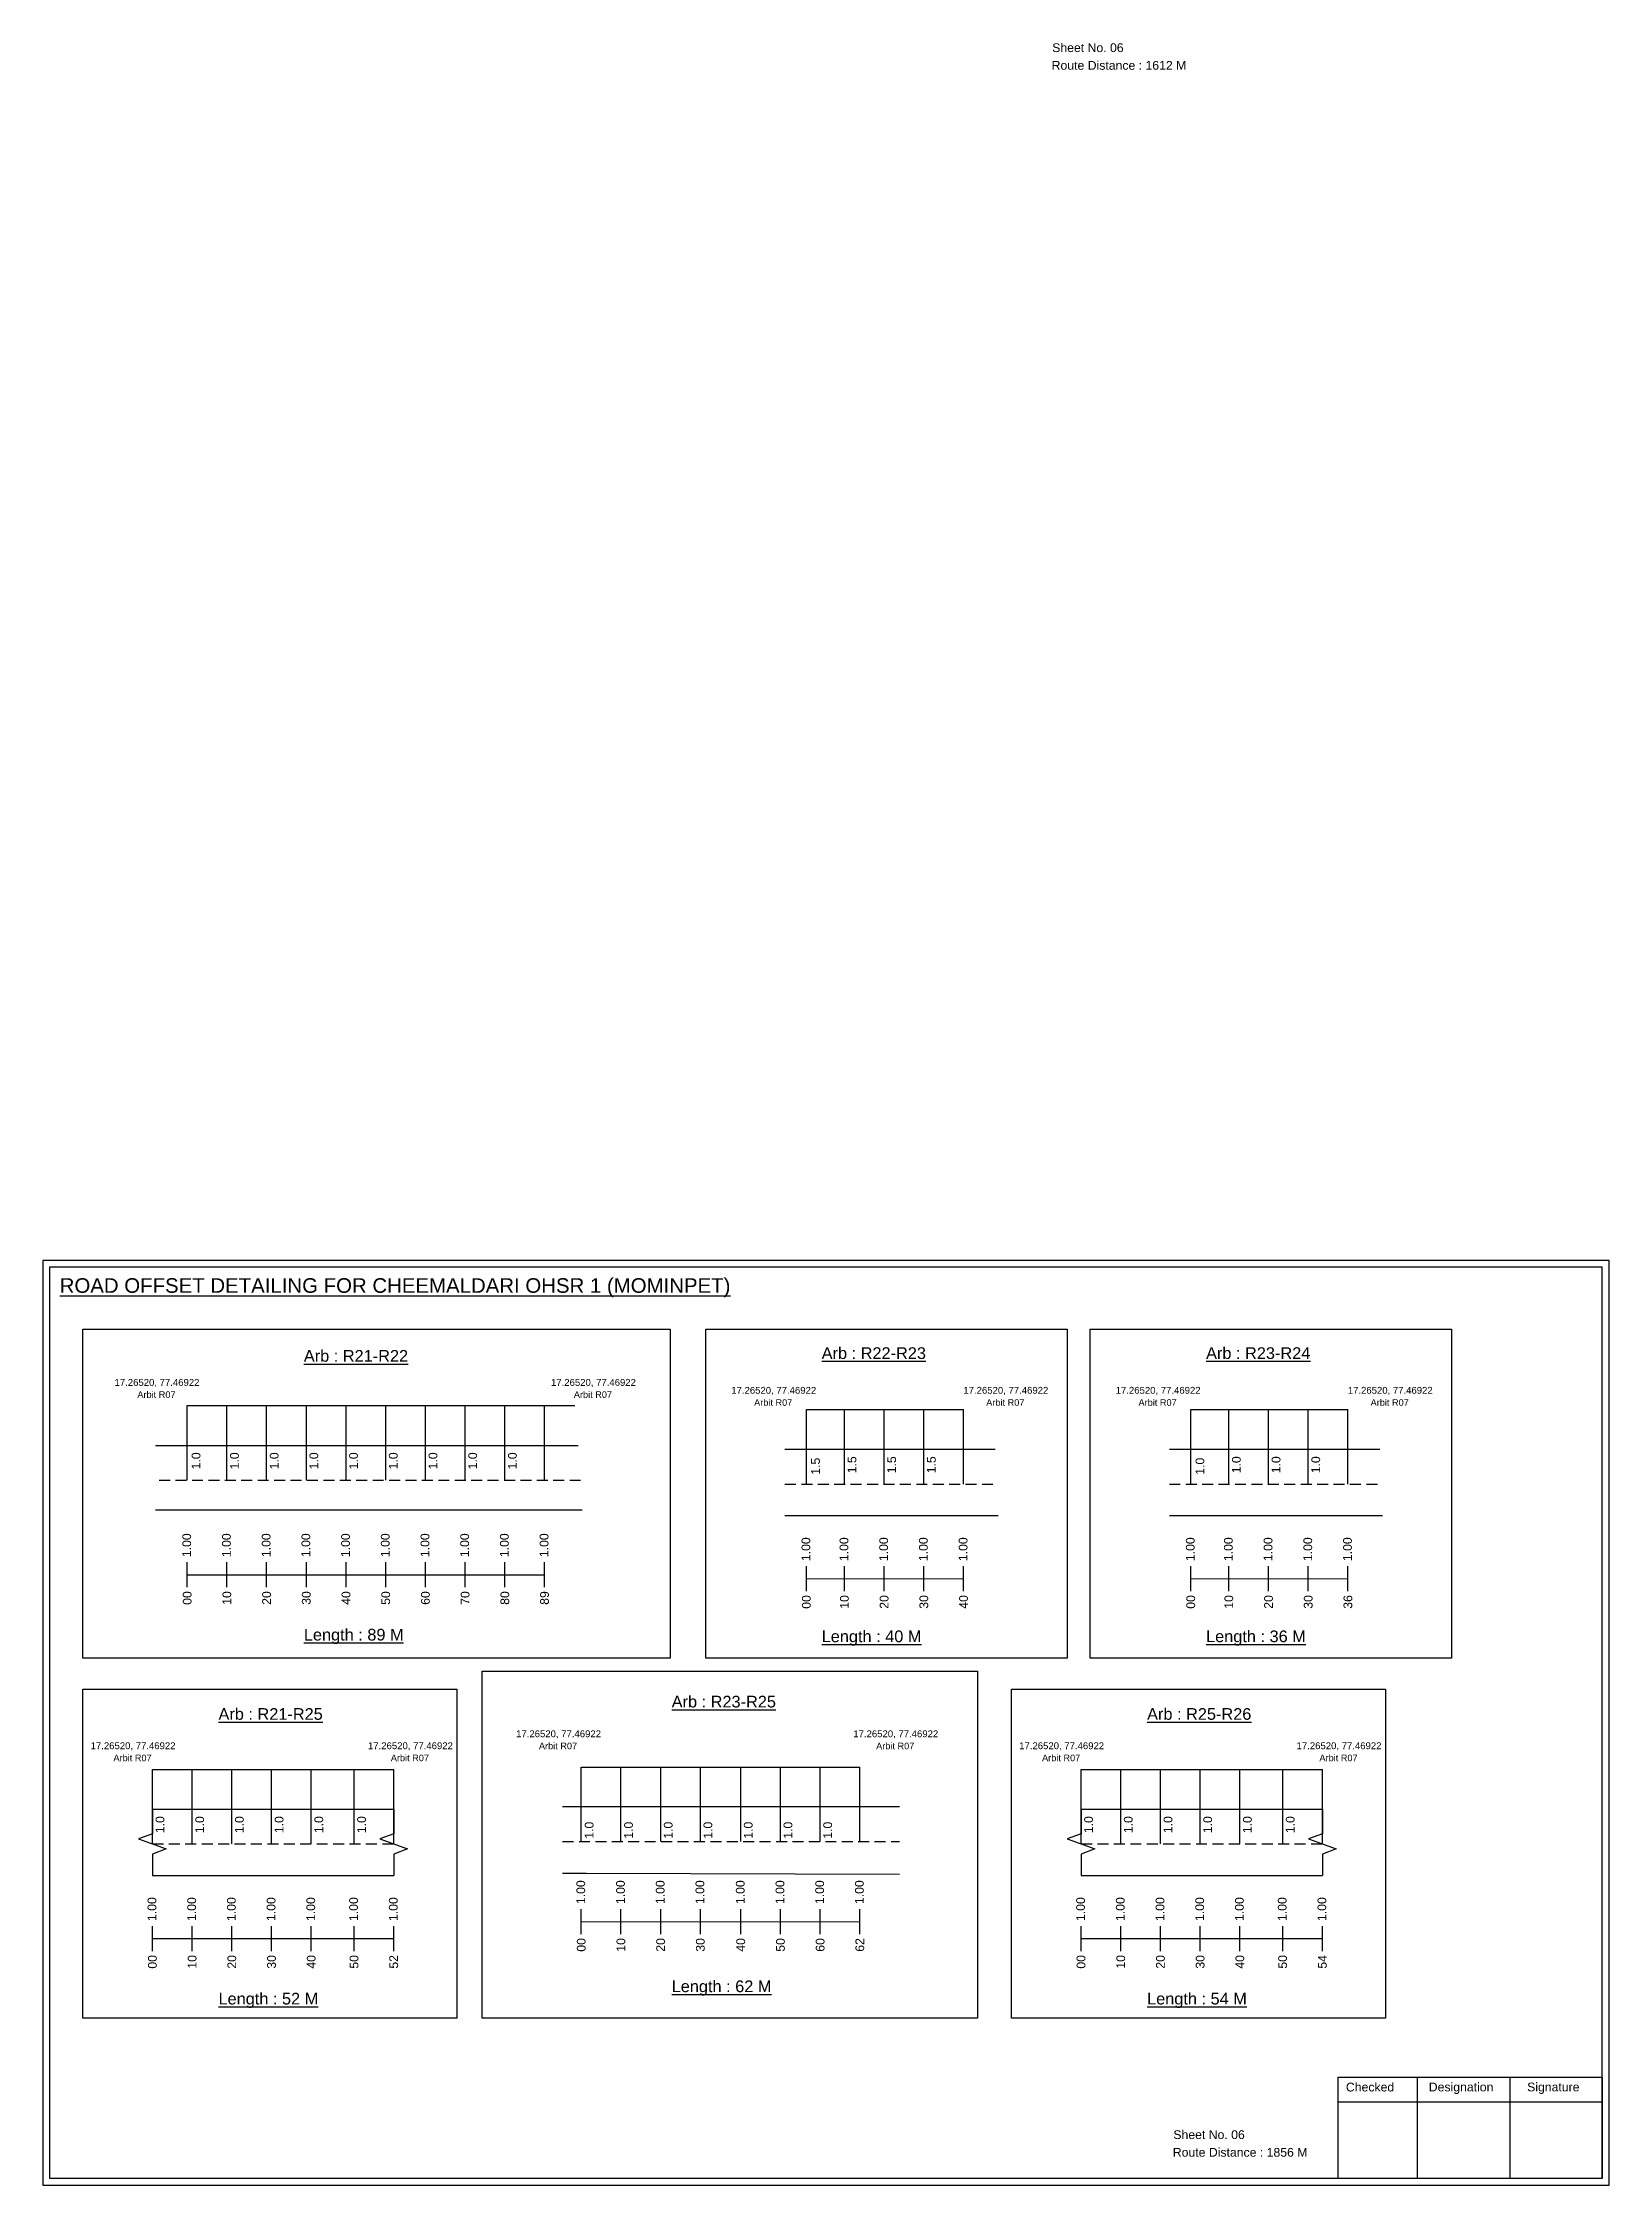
# Model space of a CAD drawing. Header units: inches. Extents: x -117 to 51867, y -12715 to 3423.
# Drawn here: x 24098 to 24635, y 1060 to 1794 of the extents above; entities that cross this region are included whole.
import ezdxf

# ---------------------------------------------------------------- set-up
doc = ezdxf.new("R2010")
doc.units = ezdxf.units.IN
doc.header["$MEASUREMENT"] = 0
doc.linetypes.add('DASHED2', pattern=[0.375, 0.25, -0.125])
doc.layers.add('PDF_Geometry', color=7, linetype='Continuous')
doc.layers.add('PDF_Text', color=5, linetype='Continuous')
doc.styles.add('PDF Arial', font='arial.ttf')
doc.styles.get("Standard").update_dxf_attribs({"font": 'arial.ttf'})

msp = doc.modelspace()

# ---------------------------------------------------------------- texts
for s, p in [('Sheet No. 06', (24444.09, 1790.58)), ('Route Distance : 1612 M', (24443.9, 1784.53)), ('Sheet No. 06', (24485.59, 1075.78)), ('Route Distance : 1856 M', (24485.4, 1069.73))]:
    msp.add_text(s, height=3).set_placement(p)
at = {"color": 242, "true_color": 0xcd2027}
for s, height, p in [('%%UROAD OFFSET DETAILING FOR CHEEMALDARI OHSR 1 (MOMINPET)', 5, (24104.15, 1365.62)), ('%%UArb : R21-R22', 4, (24187.77, 1342.02)), ('%%UArb : R22-R23', 4, (24365.14, 1342.96)), ('%%UArb : R23-R24', 4, (24496.79, 1342.96)), ('%%ULength : 89 M', 4, (24187.77, 1246.52)), ('%%ULength : 40 M', 4, (24365.14, 1245.96)), ('%%ULength : 36 M', 4, (24496.79, 1245.96)), ('%%UArb : R23-R25', 4, (24313.76, 1223.59)), ('%%UArb : R21-R25', 4, (24158.54, 1219.36)), ('%%UArb : R25-R26', 4, (24476.59, 1219.36)), ('%%ULength : 62 M', 4, (24313.76, 1126.09)), ('%%ULength : 52 M', 4, (24158.54, 1121.86)), ('%%ULength : 54 M', 4, (24476.59, 1121.86))]:
    msp.add_text(s, height=height, dxfattribs=at).set_placement(p)
at = {"color": 5}
for s, height, p in [('17.26520, 77.46922', 2.34, (24122.93, 1333.75)), ('17.26520, 77.46922', 2.34, (24272.43, 1333.75)), ('Arbit R07', 2.246, (24130.75, 1329.63)), ('Arbit R07', 2.246, (24280.25, 1329.63)), ('17.26520, 77.46922', 2.34, (24334.17, 1331.05)), ('Arbit R07', 2.246, (24341.99, 1326.92)), ('17.26520, 77.46922', 2.34, (24413.67, 1331.05)), ('Arbit R07', 2.246, (24421.49, 1326.92)), ('17.26520, 77.46922', 2.34, (24465.83, 1331.05)), ('Arbit R07', 2.246, (24473.65, 1326.92)), ('17.26520, 77.46922', 2.34, (24545.33, 1331.05)), ('Arbit R07', 2.246, (24553.15, 1326.92)), ('17.26520, 77.46922', 2.34, (24114.74, 1209.31)), ('17.26520, 77.46922', 2.34, (24209.74, 1209.31)), ('17.26520, 77.46922', 2.34, (24260.47, 1213.4)), ('Arbit R07', 2.246, (24268.29, 1209.28)), ('17.26520, 77.46922', 2.34, (24375.97, 1213.4)), ('Arbit R07', 2.246, (24383.79, 1209.28)), ('17.26520, 77.46922', 2.34, (24432.79, 1209.31)), ('17.26520, 77.46922', 2.34, (24527.79, 1209.31)), ('Arbit R07', 2.246, (24122.56, 1205.19)), ('Arbit R07', 2.246, (24217.56, 1205.19)), ('Arbit R07', 2.246, (24440.62, 1205.19)), ('Arbit R07', 2.246, (24535.62, 1205.19))]:
    msp.add_text(s, height=height, dxfattribs=at).set_placement(p)
for s, p in [('1.0', (24152.34, 1305.15)), ('1.0', (24165.5, 1305.15)), ('1.0', (24179.1, 1305.15)), ('1.0', (24192.7, 1305.15)), ('1.0', (24206.3, 1305.15)), ('1.0', (24219.9, 1305.15)), ('1.0', (24233.5, 1305.15)), ('1.0', (24247.1, 1305.15)), ('1.0', (24260.7, 1305.15)), ('1.5', (24364.53, 1303.3)), ('1.5', (24377, 1303.8)), ('1.5', (24390.6, 1303.8)), ('1.5', (24404.2, 1303.8)), ('1.0', (24496.19, 1303.3)), ('1.0', (24508.66, 1303.8)), ('1.0', (24522.26, 1303.8)), ('1.0', (24535.86, 1303.8)), ('1.0', (24139.99, 1180.53)), ('1.0', (24153.59, 1180.53)), ('1.0', (24167.19, 1180.53)), ('1.0', (24180.79, 1180.53)), ('1.0', (24194.39, 1180.53)), ('1.0', (24209.04, 1180.53)), ('1.0', (24286.97, 1178.64)), ('1.0', (24300.46, 1178.64)), ('1.0', (24314.06, 1178.64)), ('1.0', (24327.66, 1178.64)), ('1.0', (24341.48, 1178.64)), ('1.0', (24355.08, 1178.64)), ('1.0', (24368.68, 1178.64)), ('1.0', (24458.04, 1180.53)), ('1.0', (24471.64, 1180.53)), ('1.0', (24485.24, 1180.53)), ('1.0', (24498.84, 1180.53)), ('1.0', (24512.44, 1180.53)), ('1.0', (24527.1, 1180.53))]:
    msp.add_text(s, height=3, rotation=90).set_placement(p)
at = {"color": 217, "true_color": 0x93278f}
for s, p in [('1.00', (24149.15, 1275.08)), ('1.00', (24162.75, 1275.08)), ('1.00', (24176.35, 1275.08)), ('1.00', (24189.95, 1275.08)), ('1.00', (24203.55, 1275.08)), ('1.00', (24217.15, 1275.08)), ('1.00', (24230.75, 1275.08)), ('1.00', (24244.35, 1275.08)), ('1.00', (24257.95, 1275.08)), ('1.00', (24271.55, 1275.08)), ('1.00', (24361.23, 1273.72)), ('1.00', (24374.26, 1273.72)), ('1.00', (24387.86, 1273.72)), ('1.00', (24401.46, 1273.72)), ('1.00', (24415.06, 1273.72)), ('1.00', (24492.88, 1273.72)), ('1.00', (24505.92, 1273.72)), ('1.00', (24519.52, 1273.72)), ('1.00', (24533.12, 1273.72)), ('1.00', (24546.72, 1273.72)), ('00', (24149.3, 1258.75)), ('10', (24162.9, 1258.75)), ('20', (24176.5, 1258.75)), ('30', (24190.1, 1258.75)), ('40', (24203.7, 1258.75)), ('50', (24217.3, 1258.75)), ('60', (24230.9, 1258.75)), ('70', (24244.5, 1258.75)), ('80', (24258.1, 1258.75)), ('89', (24271.7, 1258.75)), ('00', (24361.38, 1257.4)), ('10', (24374.41, 1257.4)), ('20', (24388.01, 1257.4)), ('30', (24401.61, 1257.4)), ('40', (24415.21, 1257.4)), ('00', (24493.03, 1257.4)), ('10', (24506.07, 1257.4)), ('20', (24519.67, 1257.4)), ('30', (24533.27, 1257.4)), ('36', (24546.87, 1257.4)), ('1.00', (24284.12, 1156.25)), ('1.00', (24297.72, 1156.25)), ('1.00', (24311.32, 1156.25)), ('1.00', (24324.92, 1156.25)), ('1.00', (24338.74, 1156.25)), ('1.00', (24352.34, 1156.25)), ('1.00', (24365.94, 1156.25)), ('1.00', (24379.54, 1156.25)), ('1.00', (24137.24, 1150.45)), ('1.00', (24150.84, 1150.45)), ('1.00', (24164.44, 1150.45)), ('1.00', (24178.04, 1150.45)), ('1.00', (24191.64, 1150.45)), ('1.00', (24206.3, 1150.45)), ('1.00', (24219.9, 1150.45)), ('1.00', (24455.3, 1150.45)), ('1.00', (24468.9, 1150.45)), ('1.00', (24482.5, 1150.45)), ('1.00', (24496.1, 1150.45)), ('1.00', (24509.7, 1150.45)), ('1.00', (24524.36, 1150.45)), ('1.00', (24537.96, 1150.45)), ('00', (24137.39, 1134.13)), ('10', (24150.99, 1134.13)), ('20', (24164.59, 1134.13)), ('30', (24178.19, 1134.13)), ('40', (24191.79, 1134.13)), ('50', (24206.45, 1134.13)), ('52', (24220.05, 1134.13)), ('00', (24284.27, 1139.93)), ('10', (24297.87, 1139.93)), ('20', (24311.47, 1139.93)), ('30', (24325.07, 1139.93)), ('40', (24338.89, 1139.93)), ('50', (24352.49, 1139.93)), ('60', (24366.09, 1139.93)), ('62', (24379.69, 1139.93)), ('00', (24455.45, 1134.13)), ('10', (24469.05, 1134.13)), ('20', (24482.65, 1134.13)), ('30', (24496.25, 1134.13)), ('40', (24509.85, 1134.13)), ('50', (24524.51, 1134.13)), ('54', (24538.11, 1134.13))]:
    msp.add_text(s, height=3, rotation=90, dxfattribs=at).set_placement(p)
at = {"layer": 'PDF_Text', "color": 7, "attachment_point": 7, "style": 'PDF Arial'}
for s, insert, char_height in [('Checked', (24544.69, 1092.03), 3.001), ('Designation', (24573.07, 1091.2), 3.0006), ('Signature', (24606.75, 1091.2), 3.001)]:
    msp.add_mtext(s, dxfattribs=dict(at, insert=insert, char_height=char_height))

# ---------------------------------------------------------------- linework, layer by layer
at = {"color": 5}
for p, q in [((24147.83, 1327.02), (24280.6, 1327.02)), ((24359.9, 1325.66), (24413.74, 1325.66)), ((24491.56, 1325.66), (24545.39, 1325.66)), ((24135.92, 1202.39), (24218.57, 1202.39)), ((24282.79, 1203.18), (24378.21, 1203.18)), ((24453.98, 1202.39), (24536.63, 1202.39))]:
    msp.add_line(p, q, dxfattribs=at)
for p, q in [((24147.83, 1301.48), (24147.83, 1327.02)), ((24161.43, 1301.48), (24161.43, 1327.02)), ((24175.03, 1301.48), (24175.03, 1327.02)), ((24188.63, 1301.48), (24188.63, 1327.02)), ((24202.23, 1301.48), (24202.23, 1327.02)), ((24215.83, 1301.48), (24215.83, 1327.02)), ((24229.43, 1301.48), (24229.43, 1327.02)), ((24243.03, 1301.48), (24243.03, 1327.02)), ((24256.63, 1301.48), (24256.63, 1327.02)), ((24270.23, 1301.48), (24270.23, 1327.02)), ((24359.9, 1300.12), (24359.9, 1325.66)), ((24372.94, 1300.12), (24372.94, 1325.66)), ((24386.54, 1300.12), (24386.54, 1325.66)), ((24400.14, 1300.12), (24400.14, 1325.66)), ((24413.74, 1300.12), (24413.74, 1325.66)), ((24491.56, 1300.12), (24491.56, 1325.66)), ((24504.59, 1300.12), (24504.59, 1325.66)), ((24518.19, 1300.12), (24518.19, 1325.66)), ((24531.79, 1300.12), (24531.79, 1325.66)), ((24545.39, 1300.12), (24545.39, 1325.66)), ((24136.95, 1313.36), (24281.73, 1313.36)), ((24352.56, 1312.01), (24424.59, 1312.01)), ((24484.21, 1312.01), (24556.25, 1312.01)), ((24283.15, 1291.18), (24136.95, 1291.18)), ((24352.56, 1289.32), (24425.59, 1289.32)), ((24484.21, 1289.32), (24557.25, 1289.32)), ((24135.92, 1176.85), (24135.92, 1202.39)), ((24149.52, 1176.85), (24149.52, 1202.39)), ((24163.12, 1176.85), (24163.12, 1202.39)), ((24176.72, 1176.85), (24176.72, 1202.39)), ((24190.32, 1176.85), (24190.32, 1202.39)), ((24204.97, 1176.86), (24204.97, 1202.39)), ((24218.57, 1176.86), (24218.57, 1202.39)), ((24282.79, 1177.64), (24282.79, 1203.18)), ((24296.39, 1177.64), (24296.39, 1203.18)), ((24309.99, 1177.64), (24309.99, 1203.18)), ((24323.59, 1177.64), (24323.59, 1203.18)), ((24337.41, 1177.64), (24337.41, 1203.18)), ((24351.01, 1177.64), (24351.01, 1203.18)), ((24364.61, 1177.64), (24364.61, 1203.18)), ((24378.21, 1177.64), (24378.21, 1203.18)), ((24453.98, 1176.85), (24453.98, 1202.39)), ((24467.58, 1176.85), (24467.58, 1202.39)), ((24481.18, 1176.85), (24481.18, 1202.39)), ((24494.78, 1176.85), (24494.78, 1202.39)), ((24508.38, 1176.85), (24508.38, 1202.39)), ((24523.03, 1176.86), (24523.03, 1202.39)), ((24536.63, 1176.86), (24536.63, 1202.39)), ((24135.92, 1188.74), (24218.57, 1188.74)), ((24391.81, 1189.53), (24276.39, 1189.53)), ((24453.98, 1188.74), (24536.63, 1188.74)), ((24276.39, 1166.84), (24284.44, 1166.84)), ((24284.44, 1166.84), (24391.81, 1166.55)), ((24135.92, 1166.05), (24218.57, 1166.05)), ((24453.98, 1166.05), (24536.63, 1166.05))]:
    msp.add_line(p, q)
at = {"linetype": 'DASHED2', "ltscale": 15}
for p, q in [((24138.22, 1301.48), (24282.58, 1301.48)), ((24352.56, 1300.12), (24425.09, 1300.12)), ((24484.21, 1300.12), (24556.75, 1300.12)), ((24135.92, 1176.86), (24218.57, 1176.86)), ((24276.39, 1177.64), (24391.81, 1177.64)), ((24453.98, 1176.86), (24536.63, 1176.86))]:
    msp.add_line(p, q, dxfattribs=at)
at = {"color": 217, "true_color": 0x93278f}
for p, q in [((24147.83, 1264.78), (24147.83, 1273.34)), ((24161.43, 1264.78), (24161.43, 1273.34)), ((24175.03, 1264.78), (24175.03, 1273.34)), ((24188.63, 1264.78), (24188.63, 1273.34)), ((24202.23, 1264.78), (24202.23, 1273.34)), ((24215.83, 1264.78), (24215.83, 1273.34)), ((24229.43, 1264.78), (24229.43, 1273.34)), ((24243.03, 1264.78), (24243.03, 1273.34)), ((24256.63, 1264.78), (24256.63, 1273.34)), ((24270.23, 1264.78), (24270.23, 1273.34)), ((24359.9, 1263.42), (24359.9, 1271.98)), ((24372.94, 1263.42), (24372.94, 1271.98)), ((24386.54, 1263.42), (24386.54, 1271.98)), ((24400.14, 1263.42), (24400.14, 1271.98)), ((24413.74, 1263.42), (24413.74, 1271.98)), ((24491.56, 1263.42), (24491.56, 1271.98)), ((24504.59, 1263.42), (24504.59, 1271.98)), ((24518.19, 1263.42), (24518.19, 1271.98)), ((24531.79, 1263.42), (24531.79, 1271.98)), ((24545.39, 1263.42), (24545.39, 1271.98)), ((24147.83, 1269.05), (24270.23, 1269.07)), ((24359.9, 1267.69), (24413.74, 1267.71)), ((24491.56, 1267.69), (24545.39, 1267.71)), ((24282.79, 1145.95), (24282.79, 1154.51)), ((24296.39, 1145.95), (24296.39, 1154.51)), ((24309.99, 1145.95), (24309.99, 1154.51)), ((24323.59, 1145.95), (24323.59, 1154.51)), ((24337.41, 1145.95), (24337.41, 1154.51)), ((24351.01, 1145.95), (24351.01, 1154.51)), ((24364.61, 1145.95), (24364.61, 1154.51)), ((24378.21, 1145.95), (24378.21, 1154.51)), ((24135.92, 1140.16), (24135.92, 1148.71)), ((24149.52, 1140.16), (24149.52, 1148.71)), ((24163.12, 1140.16), (24163.12, 1148.71)), ((24176.72, 1140.16), (24176.72, 1148.71)), ((24190.32, 1140.16), (24190.32, 1148.71)), ((24204.97, 1140.16), (24204.97, 1148.72)), ((24218.57, 1140.16), (24218.57, 1148.72)), ((24282.79, 1150.22), (24378.21, 1150.28)), ((24453.98, 1140.16), (24453.98, 1148.71)), ((24467.58, 1140.16), (24467.58, 1148.71)), ((24481.18, 1140.16), (24481.18, 1148.71)), ((24494.78, 1140.16), (24494.78, 1148.71)), ((24508.38, 1140.16), (24508.38, 1148.71)), ((24523.03, 1140.16), (24523.03, 1148.72)), ((24536.63, 1140.16), (24536.63, 1148.72)), ((24135.92, 1144.42), (24218.57, 1144.44)), ((24453.98, 1144.42), (24536.63, 1144.44))]:
    msp.add_line(p, q, dxfattribs=at)
for points in [[(24112.05, 1353.14), (24313.29, 1353.14), (24313.29, 1240.46), (24112.05, 1240.46)], [(24325.44, 1353.14), (24449.24, 1353.14), (24449.24, 1240.46), (24325.44, 1240.46)], [(24457.09, 1353.14), (24580.9, 1353.14), (24580.9, 1240.46), (24457.09, 1240.46)], [(24248.87, 1236.01), (24418.48, 1236.01), (24418.48, 1117.19), (24248.87, 1117.19)], [(24112.05, 1229.87), (24240.15, 1229.87), (24240.15, 1117.19), (24112.05, 1117.19)], [(24430.11, 1229.87), (24558.21, 1229.87), (24558.21, 1117.19), (24430.11, 1117.19)]]:
    msp.add_lwpolyline(points, close=True)
at = {"linetype": 'Continuous'}
for points in [[(24135.92, 1188.74), (24135.92, 1180.31), (24131.17, 1178.58), (24140.66, 1175.13), (24135.92, 1173.4), (24135.92, 1166.05)], [(24218.57, 1188.74), (24218.57, 1180.31), (24213.83, 1178.58), (24223.31, 1175.13), (24218.57, 1173.4), (24218.57, 1166.05)], [(24453.98, 1188.74), (24453.98, 1180.31), (24449.23, 1178.58), (24458.72, 1175.13), (24453.98, 1173.4), (24453.98, 1166.05)], [(24536.63, 1188.74), (24536.63, 1180.31), (24531.89, 1178.58), (24541.37, 1175.13), (24536.63, 1173.4), (24536.63, 1166.05)]]:
    msp.add_lwpolyline(points, dxfattribs=at)
at = {"layer": 'PDF_Geometry'}
for points in [[(24098.38, 1376.69), (24098.38, 1059.98), (24634.85, 1059.98), (24634.85, 1376.69)], [(24100.7, 1374.37), (24100.7, 1062.4), (24632.43, 1062.4), (24632.43, 1374.37)]]:
    msp.add_lwpolyline(points, close=True, dxfattribs=at)
at = {"layer": 'PDF_Geometry', "color": 242, "true_color": 0xcc1f26}
msp.add_lwpolyline([(24632.43, 1062.31), (24542.09, 1062.31), (24542.09, 1096.92), (24632.43, 1096.92)], close=True, dxfattribs=at)
for points in [[(24569.07, 1096.92), (24569.07, 1062.31)], [(24600.8, 1096.92), (24600.8, 1062.31)], [(24542.09, 1088.55), (24632.43, 1088.55)]]:
    msp.add_lwpolyline(points, dxfattribs=at)

msp.set_redraw_order([(e.dxf.handle, doc.entitydb.next_handle()) for e in msp.query("TEXT MTEXT ATTDEF DIMENSION ARC_DIMENSION")])  # texts and dimensions are drawn at this point

doc.saveas('drawing.dxf')
